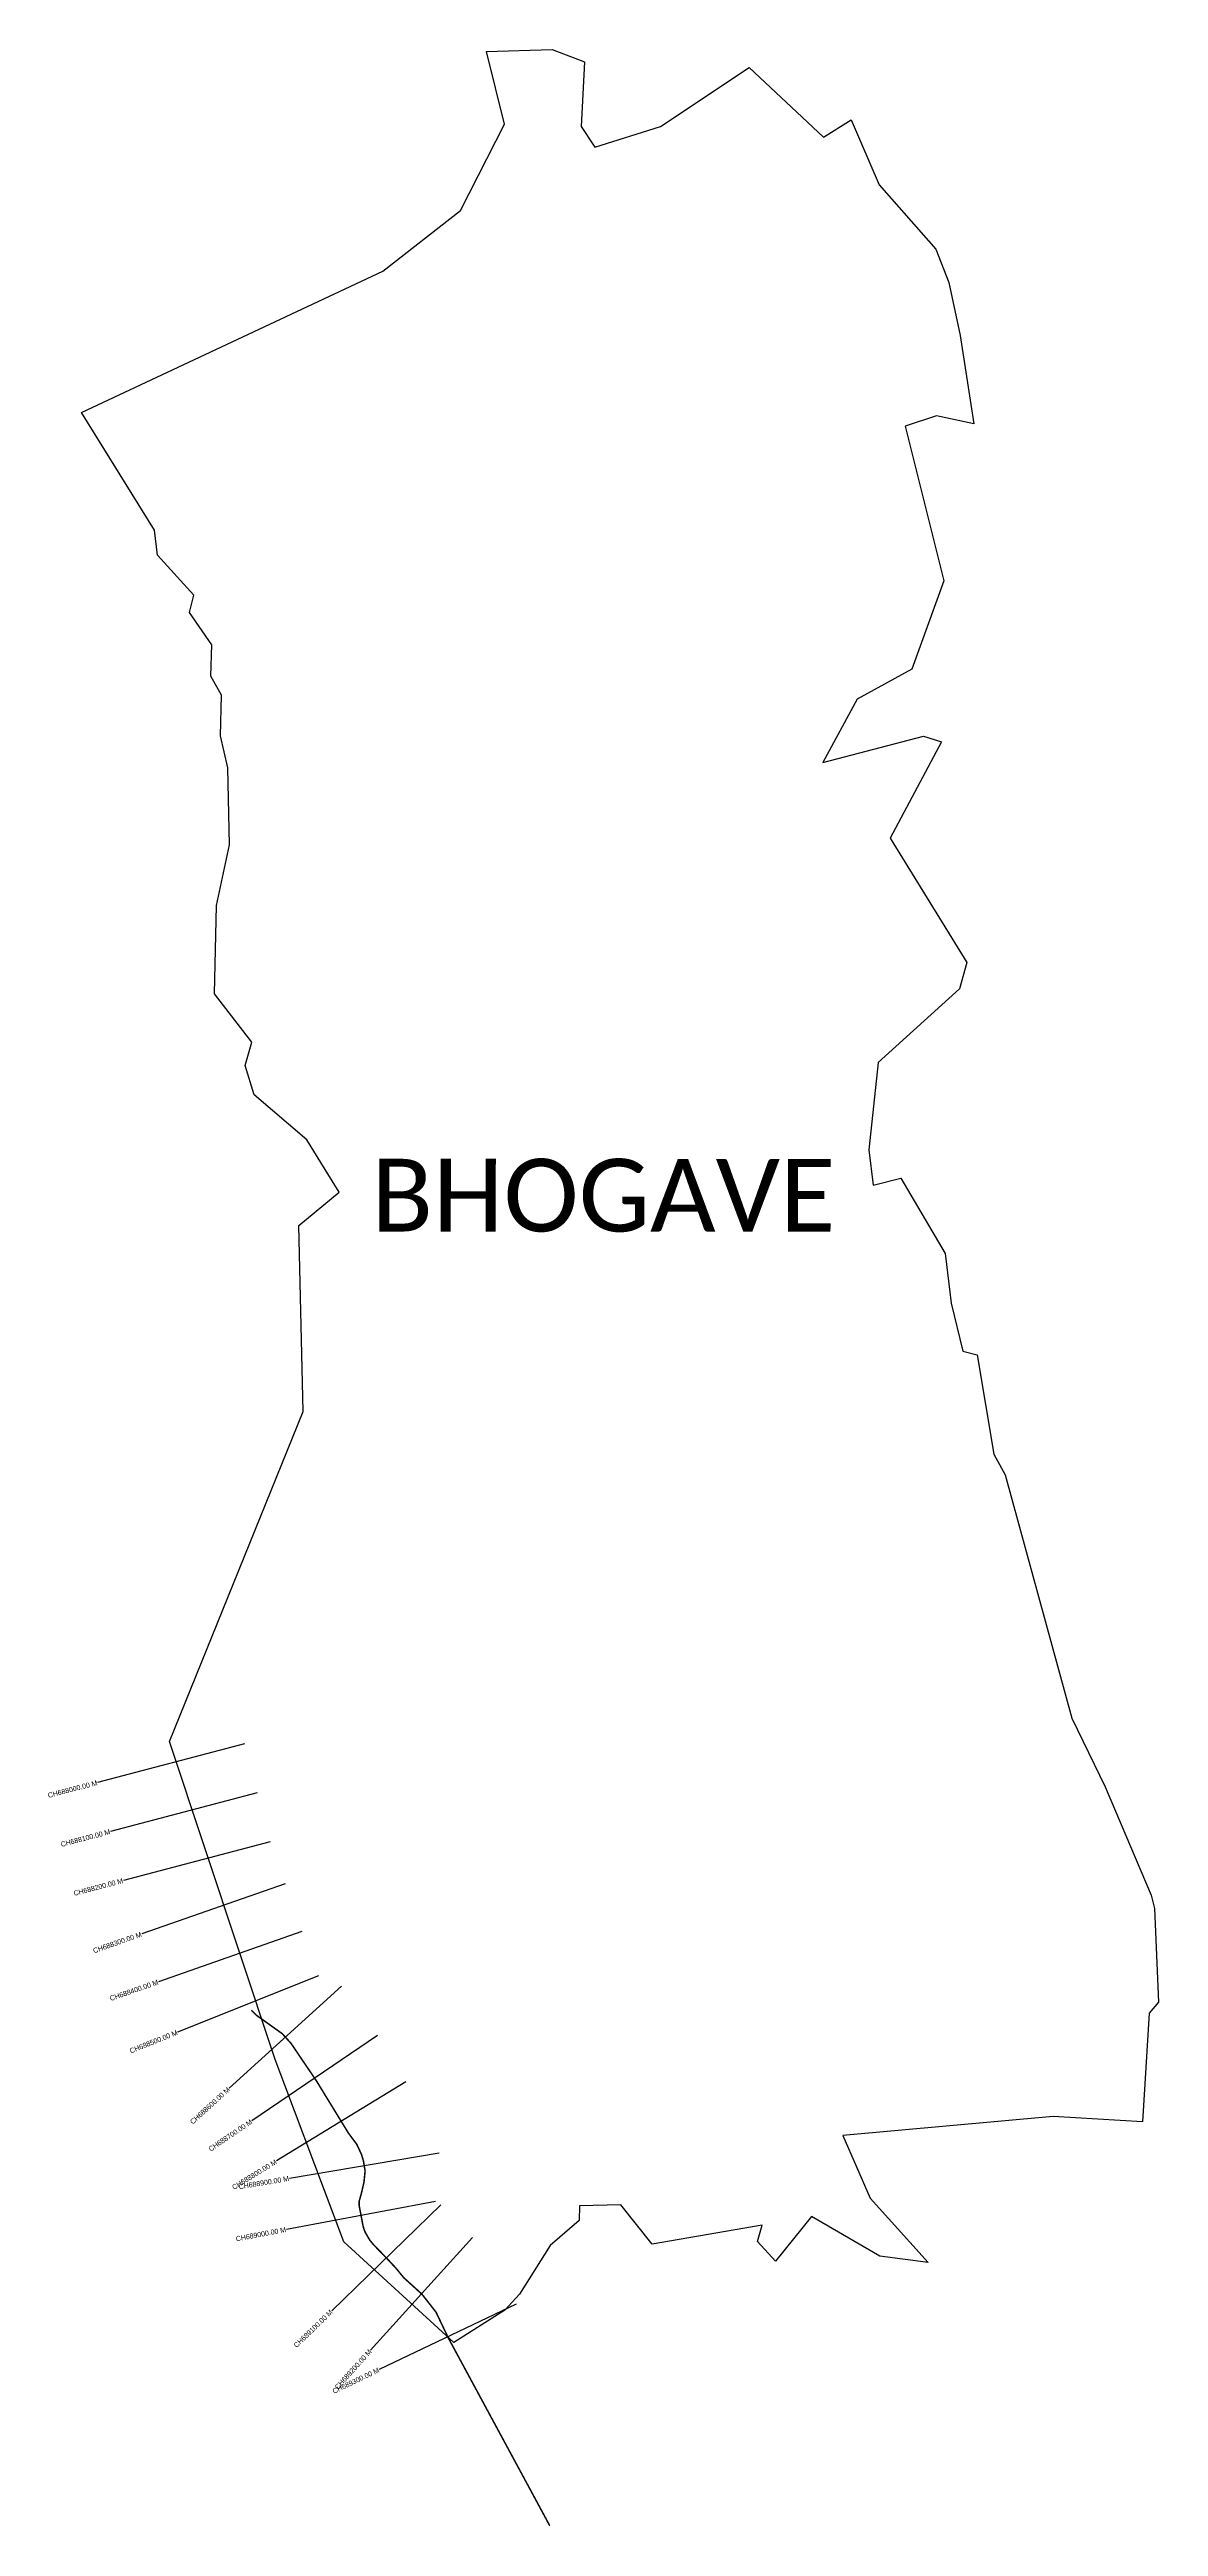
# Model space of a CAD drawing. Header units: metres. Extents: x 339496 to 341688, y 1763078 to 1767972.
import ezdxf
from ezdxf.enums import TextEntityAlignment as Align

# ---------------------------------------------------------------- set-up
doc = ezdxf.new("R2010")
doc.units = ezdxf.units.M
for name, color, linetype in [('CS', 134, 'Continuous'), ('CSMark', 6, 'Continuous'), ('NATURALLY PROTECTED', 3, 'Continuous'), ('VILLAGE NAME', 250, 'Continuous')]:
    doc.layers.add(name, color=color, linetype=linetype)

msp = doc.modelspace()

# ---------------------------------------------------------------- linework, layer by layer
at = {"color": 3}
for points in [[(340489.6, 1767971.8), (340553.4, 1767947.3), (340546.7, 1767820), (340573.5, 1767779), (340703.5, 1767820), (340879.1, 1767936.1), (341025.9, 1767798.4), (341080.7, 1767832.8), (341135.5, 1767704.8), (341247.9, 1767577.4), (341273.7, 1767511.8), (341295.8, 1767406.5), (341322.6, 1767232.5), (341248.8, 1767247.8), (341187, 1767227.8), (341263.4, 1766921.7), (341200, 1766747.3), (341092.4, 1766688), (341024.2, 1766562.8), (341223.4, 1766614.8), (341258.8, 1766604), (341157.5, 1766413.7), (341308.7, 1766167.6), (341294.8, 1766115.8), (341133.6, 1765970.2), (341115.1, 1765797.7), (341124, 1765728), (341178.7, 1765742), (341265.9, 1765592.8), (341278.1, 1765495), (341301.1, 1765400), (341329.7, 1765392.3), (341362.1, 1765196.1), (341384.5, 1765155.8), (341516.7, 1764674.6), (341582.7, 1764538.8), (341673.2, 1764324.9), (341680.2, 1764298.4), (341687.7, 1764113.7), (341669.6, 1764091.5), (341656.4, 1763877.1), (341479.4, 1763887.9), (341064, 1763850), (341118.1, 1763726.3), (341232.7, 1763599.1), (341137, 1763611.3), (341001.9, 1763690.1), (340930.6, 1763601.9), (340895, 1763640.3), (340904.8, 1763672.6), (340687.1, 1763635.1), (340625.2, 1763713), (340543.6, 1763711.1), (340543.1, 1763681.8), (340485.5, 1763632.8), (340424.7, 1763536.8), (340395.9, 1763505), (340294.9, 1763441.3), (340077.8, 1763639.6), (339942, 1764000.5), (339733.2, 1764628.4), (339997.5, 1765280.5), (339988.8, 1765648.1), (340068.6, 1765713.8), (340004.7, 1765817.1), (339900.7, 1765906.4), (339882.6, 1765964.6), (339896.1, 1766010.5), (339822.2, 1766106), (339826.4, 1766280.7), (339851.9, 1766400.6), (339848.4, 1766552.5), (339834.3, 1766615.6), (339836.1, 1766696.4), (339814.8, 1766733.7), (339816.9, 1766795.3), (339772.8, 1766859.1), (339781.5, 1766893.4), (339709.7, 1766972.4), (339703.7, 1767022.4), (339559.3, 1767254.7), (340154.8, 1767533.9), (340308.1, 1767653.9), (340395.1, 1767824.6), (340359.7, 1767967.9)], [(340359.7, 1767967.9), (340489.6, 1767971.8)]]:
    msp.add_lwpolyline(points, dxfattribs=at)
at = {"layer": 'CS'}
for p, q in [((339881.4, 1764623.7), (339591.2, 1764547.5)), ((339906.8, 1764527), (339616.6, 1764450.8)), ((339932.2, 1764430.2), (339642, 1764354.1)), ((339961.7, 1764347.2), (339678.5, 1764248.3)), ((339994.7, 1764252.8), (339711.5, 1764153.9)), ((340028, 1764165.5), (339749.3, 1764054.3)), ((340073.1, 1764145.4), (339851.2, 1763943.5)), ((340144.3, 1764047.3), (339896, 1763879)), ((340200.5, 1763956.3), (339944.7, 1763799.7)), ((340266, 1763815.1), (339970.2, 1763765.3)), ((340259.2, 1763719.6), (339964.3, 1763664.4)), ((340269.2, 1763712.8), (340053.9, 1763503.9)), ((340332.1, 1763648.3), (340130.7, 1763425.9)), ((340418.5, 1763516.8), (340147.8, 1763387.7))]:
    msp.add_line(p, q, dxfattribs=at)
at = {"layer": 'NATURALLY PROTECTED', "color": 2, "const_width": 3, "flags": 128}
msp.add_lwpolyline([(339895.1, 1764097.6), (339904.8, 1764087.8), (339956, 1764051.2), (339973.4, 1764032.1), (339997.8, 1763996), (340023.6, 1763958), (340063, 1763893.6), (340086.8, 1763854.8), (340103.2, 1763832.8), (340112.5, 1763813.1), (340116.5, 1763799.8), (340119.8, 1763780.2), (340117.6, 1763758), (340112.6, 1763736.3), (340110.1, 1763727.2), (340108, 1763720), (340108, 1763711.8), (340111.6, 1763693.1), (340115.5, 1763672.3), (340117.4, 1763665.4), (340120.2, 1763658.4), (340124.4, 1763651.2), (340129, 1763643.3), (340136.6, 1763634.1), (340149.8, 1763620.5), (340154.9, 1763615.3), (340165.6, 1763604.2), (340180.6, 1763588.1), (340196.3, 1763568.9), (340231.9, 1763536.7), (340259.9, 1763501.1), (340284.1, 1763450.3), (340334, 1763357.9), (340390.1, 1763254.1), (340441.6, 1763158.8), (340484.7, 1763079)], dxfattribs=at)

# ---------------------------------------------------------------- texts
at = {"layer": 'CSMark'}
for s, rotation, p in [('CH688000.00 M', 14.71, (339590.3, 1764547.3)), ('CH688100.00 M', 14.71, (339615.7, 1764450.5)), ('CH688200.00 M', 14.71, (339641.1, 1764353.8)), ('CH688300.00 M', 19.2592, (339677.5, 1764247.9)), ('CH688400.00 M', 19.2592, (339710.5, 1764153.5)), ('CH688500.00 M', 21.7532, (339748.4, 1764054)), ('CH688600.00 M', 42.2853, (339850.4, 1763942.8)), ('CH688700.00 M', 34.1266, (339895.1, 1763878.4)), ('CH688800.00 M', 31.487, (339943.8, 1763799.1)), ('CH688900.00 M', 9.5486, (339969.2, 1763765.2)), ('CH689000.00 M', 10.6027, (339963.3, 1763664.2)), ('CH689100.00 M', 44.1259, (340053.2, 1763503.3)), ('CH689200.00 M', 47.8209, (340130, 1763425.2)), ('CH689300.00 M', 25.4939, (340146.9, 1763387.3))]:
    msp.add_text(s, height=10, rotation=rotation, dxfattribs=at).set_placement(p, align=Align.MIDDLE_RIGHT)
at = {"layer": 'VILLAGE NAME', "insert": (340132.1, 1765780), "char_height": 143.7, "attachment_point": 1, "rotation": 359.9793}
msp.add_mtext_dynamic_manual_height_columns('{\\fCalibri|b0|i0|c0|p34;BHOGAVE}', width=1418, gutter_width=718.5, heights=[0], dxfattribs=at)

doc.saveas('drawing.dxf')
